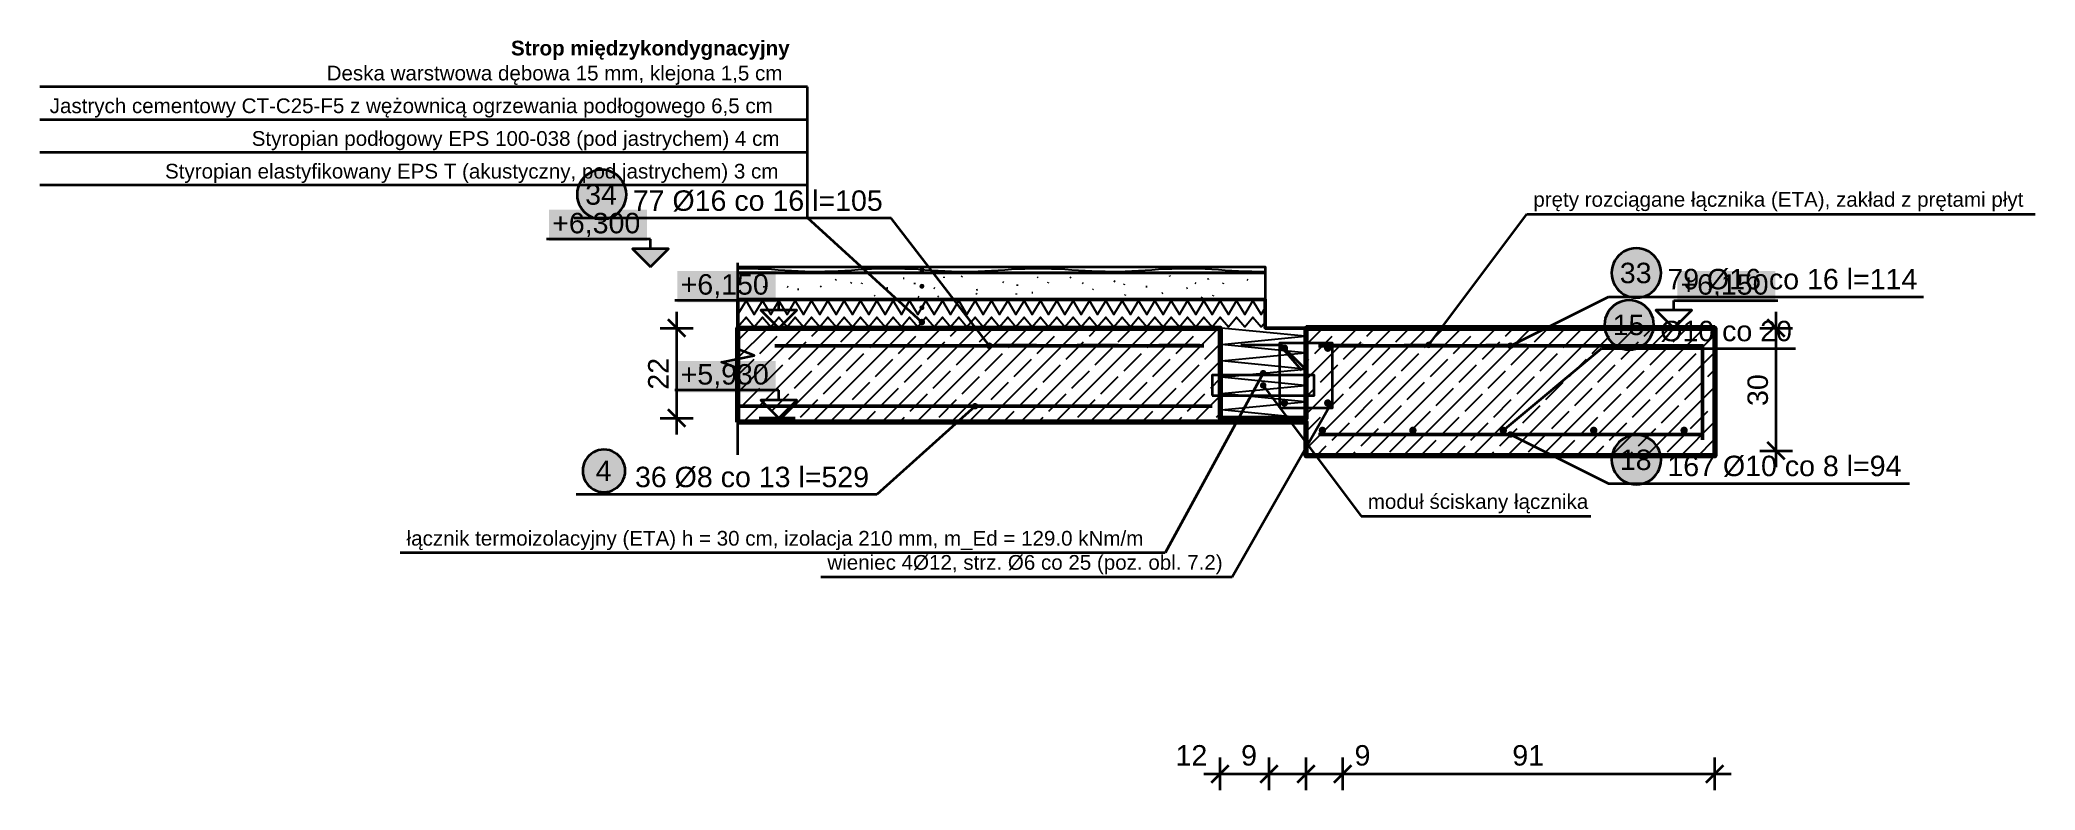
# Model space of a CAD drawing. Header units: metres. Extents: x -3.4 to 50.7, y 1.9 to 9.7.
# Drawn here: x 21.8 to 26.681, y 5.02 to 6.855 of the extents above; entities that cross this region are included whole.
import ezdxf

# ---------------------------------------------------------------- set-up
doc = ezdxf.new("R2010")
doc.units = ezdxf.units.M
doc.linetypes.add('HYDRO_OKNA', pattern=[4.5, 1.5, -3])
doc.linetypes.add('KRESKOWA', pattern=[5.25, 4.2, -1.05])
for name, color, linetype, lineweight in [('A-IZOL-WODNA', 5, 'Continuous', 100), ('A-KRESKOWANIE', 8, 'Continuous', 18), ('A-MASKA', 7, 'Continuous', 18), ('A-OPISY', 2, 'Continuous', 25), ('A-RZEDNE', 1, 'Continuous', 25), ('A-SCIANY-IZOL', 4, 'Continuous', 35), ('A-STROPY', 7, 'Continuous', 50), ('A-WARSTWY', 8, 'Continuous', 25), ('K-WYMIARY', 1, 'Continuous', 25), ('K-ZBROJENIE', 1, 'Continuous', 100), ('K-ZBROJENIE-OPIS', 2, 'Continuous', 25)]:
    doc.layers.add(name, color=color, linetype=linetype, lineweight=lineweight)
doc.styles.add('PL_ARIAL', font='arial.ttf')
doc.styles.add('PL_ARIAL_B', font='arialbd.ttf')

msp = doc.modelspace()

# ---------------------------------------------------------------- texts
at = {"layer": 'A-OPISY'}
for s, style, p in [('Strop międzykondygnacyjny', 'PL_ARIAL_B', (22.9523, 6.8172)), ('Deska warstwowa dębowa 15 mm, klejona 1,5 cm', 'PL_ARIAL', (22.5013, 6.756)), ('Jastrych cementowy CT-C25-F5 z wężownicą ogrzewania podłogowego 6,5 cm', 'PL_ARIAL', (21.8237, 6.676)), ('Styropian podłogowy EPS 100-038 (pod jastrychem) 4 cm', 'PL_ARIAL', (22.318, 6.596)), ('Styropian elastyfikowany EPS T (akustyczny, pod jastrychem) 3 cm', 'PL_ARIAL', (22.1059, 6.516))]:
    msp.add_text(s, height=0.036, dxfattribs=dict(at, style=style)).set_placement(p)
at = {"layer": 'A-RZEDNE', "style": 'PL_ARIAL'}
for s, p in [('+6,300', (23.0531, 6.382)), ('+6,150', (23.3674, 6.232)), ('+6,150', (25.8137, 6.232)), ('+5,930', (23.3674, 6.012))]:
    msp.add_text(s, height=0.05, dxfattribs=at).set_placement(p)
at = {"layer": 'K-WYMIARY', "style": 'PL_ARIAL'}
for s, p in [('22', (23.3377, 5.9996)), ('30', (26.0277, 5.9596))]:
    msp.add_text(s, height=0.05, rotation=90, dxfattribs=at).set_placement(p)
for s, p in [('12', (24.5783, 5.08)), ('9', (24.7387, 5.08)), ('9', (25.0163, 5.08)), ('91', (25.4023, 5.08))]:
    msp.add_text(s, height=0.05, dxfattribs=at).set_placement(p)
at = {"layer": 'K-ZBROJENIE-OPIS', "style": 'PL_ARIAL'}
for s, height, p in [('34', 0.05, (23.1339, 6.452)), ('77 Ø16 co 16 l=105', 0.05, (23.2503, 6.437)), ('pręty rozciągane łącznika (ETA), zakład z prętami płyt', 0.036, (25.4537, 6.447)), ('33', 0.05, (25.6653, 6.26)), ('79 Ø16 co 16 l=114', 0.05, (25.7817, 6.245)), ('15', 0.05, (25.6478, 6.133)), ('Ø10 co 20', 0.05, (25.7642, 6.118)), ('4', 0.05, (23.1595, 5.776)), ('36 Ø8 co 13 l=529', 0.05, (23.2557, 5.761)), ('18', 0.05, (25.6653, 5.803)), ('167 Ø10 co 8 l=94', 0.05, (25.7817, 5.788)), ('moduł ściskany łącznika', 0.036, (25.0487, 5.708)), ('łącznik termoizolacyjny (ETA) h = 30 cm, izolacja 210 mm, m_Ed = 129.0 kNm/m', 0.036, (22.6969, 5.618)), ('wieniec 4Ø12, strz. Ø6 co 25 (poz. obl. 7.2)', 0.036, (23.7264, 5.559))]:
    msp.add_text(s, height=height, dxfattribs=at).set_placement(p)

# ---------------------------------------------------------------- hatches: boundary and pattern name
at = {"layer": 'A-MASKA', "true_color": 0xffffff}
for points in [[(23.0451, 6.363), (23.2854, 6.363), (23.2854, 6.44), (23.0451, 6.44)], [(23.3594, 6.213), (23.5997, 6.213), (23.5997, 6.29), (23.3594, 6.29)], [(25.8057, 6.213), (26.046, 6.213), (26.046, 6.29), (25.8057, 6.29)], [(23.3594, 5.993), (23.5997, 5.993), (23.5997, 6.07), (23.3594, 6.07)]]:
    msp.add_hatch(color=7, dxfattribs=at).paths.add_polyline_path(points)
at = {"layer": 'A-OPISY', "true_color": 0x000000}
for points in [[(23.9637, 6.2925), (23.9635, 6.2941), (23.9629, 6.2955), (23.9619, 6.2967), (23.9607, 6.2977), (23.9593, 6.2983), (23.9577, 6.2985), (23.9561, 6.2983), (23.9547, 6.2977), (23.9535, 6.2967), (23.9525, 6.2955), (23.9519, 6.2941), (23.9517, 6.2925), (23.9519, 6.2909), (23.9525, 6.2895), (23.9535, 6.2883), (23.9547, 6.2873), (23.9561, 6.2867), (23.9577, 6.2865), (23.9593, 6.2867), (23.9607, 6.2873), (23.9619, 6.2883), (23.9629, 6.2895), (23.9635, 6.2909)], [(23.9637, 6.2525), (23.9635, 6.2541), (23.9629, 6.2555), (23.9619, 6.2567), (23.9607, 6.2577), (23.9593, 6.2583), (23.9577, 6.2585), (23.9561, 6.2583), (23.9547, 6.2577), (23.9535, 6.2567), (23.9525, 6.2555), (23.9519, 6.2541), (23.9517, 6.2525), (23.9519, 6.2509), (23.9525, 6.2495), (23.9535, 6.2483), (23.9547, 6.2473), (23.9561, 6.2467), (23.9577, 6.2465), (23.9593, 6.2467), (23.9607, 6.2473), (23.9619, 6.2483), (23.9629, 6.2495), (23.9635, 6.2509)], [(23.9637, 6.2), (23.9635, 6.2016), (23.9629, 6.203), (23.9619, 6.2042), (23.9607, 6.2052), (23.9593, 6.2058), (23.9577, 6.206), (23.9561, 6.2058), (23.9547, 6.2052), (23.9535, 6.2042), (23.9525, 6.203), (23.9519, 6.2016), (23.9517, 6.2), (23.9519, 6.1984), (23.9525, 6.197), (23.9535, 6.1958), (23.9547, 6.1948), (23.9561, 6.1942), (23.9577, 6.194), (23.9593, 6.1942), (23.9607, 6.1948), (23.9619, 6.1958), (23.9629, 6.197), (23.9635, 6.1984)], [(23.9657, 6.165), (23.9654, 6.1671), (23.9646, 6.169), (23.9634, 6.1707), (23.9617, 6.1719), (23.9598, 6.1727), (23.9577, 6.173), (23.9556, 6.1727), (23.9537, 6.1719), (23.952, 6.1707), (23.9508, 6.169), (23.95, 6.1671), (23.9497, 6.165), (23.95, 6.1629), (23.9508, 6.161), (23.952, 6.1593), (23.9537, 6.1581), (23.9556, 6.1573), (23.9577, 6.157), (23.9598, 6.1573), (23.9617, 6.1581), (23.9634, 6.1593), (23.9646, 6.161), (23.9654, 6.1629)], [(23.9637, 6.165), (23.9635, 6.1666), (23.9629, 6.168), (23.9619, 6.1692), (23.9607, 6.1702), (23.9593, 6.1708), (23.9577, 6.171), (23.9561, 6.1708), (23.9547, 6.1702), (23.9535, 6.1692), (23.9525, 6.168), (23.9519, 6.1666), (23.9517, 6.165), (23.9519, 6.1634), (23.9525, 6.162), (23.9535, 6.1608), (23.9547, 6.1598), (23.9561, 6.1592), (23.9577, 6.159), (23.9593, 6.1592), (23.9607, 6.1598), (23.9619, 6.1608), (23.9629, 6.162), (23.9635, 6.1634)]]:
    msp.add_hatch(color=7, dxfattribs=at).paths.add_polyline_path(points)
at = {"layer": 'A-RZEDNE', "true_color": 0x000000}
msp.add_hatch(color=7, dxfattribs=at).paths.add_polyline_path([(23.2934, 6.3), (23.3374, 6.344), (23.2494, 6.344)])
at = {"layer": 'K-ZBROJENIE', "true_color": 0x000000}
for points in [[(24.8537, 6.101), (24.8537, 6.1001), (24.8535, 6.0992), (24.8533, 6.0984), (24.853, 6.0976), (24.8526, 6.0968), (24.8522, 6.096), (24.8517, 6.0953), (24.8511, 6.0946), (24.8504, 6.094), (24.8497, 6.0935), (24.8489, 6.0931), (24.8481, 6.0927), (24.8473, 6.0924), (24.8465, 6.0922), (24.8456, 6.092), (24.8447, 6.092), (24.8438, 6.092), (24.8429, 6.0922), (24.8421, 6.0924), (24.8413, 6.0927), (24.8405, 6.0931), (24.8397, 6.0935), (24.839, 6.094), (24.8383, 6.0946), (24.8377, 6.0953), (24.8372, 6.096), (24.8368, 6.0968), (24.8364, 6.0976), (24.8361, 6.0984), (24.8359, 6.0992), (24.8357, 6.1001), (24.8357, 6.101), (24.8357, 6.1019), (24.8359, 6.1028), (24.8361, 6.1036), (24.8364, 6.1044), (24.8368, 6.1052), (24.8372, 6.106), (24.8377, 6.1067), (24.8383, 6.1074), (24.839, 6.108), (24.8397, 6.1085), (24.8405, 6.1089), (24.8413, 6.1093), (24.8421, 6.1096), (24.8429, 6.1098), (24.8438, 6.11), (24.8447, 6.11), (24.8456, 6.11), (24.8465, 6.1098), (24.8473, 6.1096), (24.8481, 6.1093), (24.8489, 6.1089), (24.8497, 6.1085), (24.8504, 6.108), (24.8511, 6.1074), (24.8517, 6.1067), (24.8522, 6.106), (24.8526, 6.1052), (24.853, 6.1044), (24.8533, 6.1036), (24.8535, 6.1028), (24.8537, 6.1019)], [(24.9597, 6.101), (24.9597, 6.1001), (24.9595, 6.0992), (24.9593, 6.0984), (24.959, 6.0976), (24.9586, 6.0968), (24.9582, 6.096), (24.9577, 6.0953), (24.9571, 6.0946), (24.9564, 6.094), (24.9557, 6.0935), (24.9549, 6.0931), (24.9541, 6.0927), (24.9533, 6.0924), (24.9525, 6.0922), (24.9516, 6.092), (24.9507, 6.092), (24.9498, 6.092), (24.9489, 6.0922), (24.9481, 6.0924), (24.9473, 6.0927), (24.9465, 6.0931), (24.9457, 6.0935), (24.945, 6.094), (24.9443, 6.0946), (24.9437, 6.0953), (24.9432, 6.096), (24.9428, 6.0968), (24.9424, 6.0976), (24.9421, 6.0984), (24.9419, 6.0992), (24.9417, 6.1001), (24.9417, 6.101), (24.9417, 6.1019), (24.9419, 6.1028), (24.9421, 6.1036), (24.9424, 6.1044), (24.9428, 6.1052), (24.9432, 6.106), (24.9437, 6.1067), (24.9443, 6.1074), (24.945, 6.108), (24.9457, 6.1085), (24.9465, 6.1089), (24.9473, 6.1093), (24.9481, 6.1096), (24.9489, 6.1098), (24.9498, 6.11), (24.9507, 6.11), (24.9516, 6.11), (24.9525, 6.1098), (24.9533, 6.1096), (24.9541, 6.1093), (24.9549, 6.1089), (24.9557, 6.1085), (24.9564, 6.108), (24.9571, 6.1074), (24.9577, 6.1067), (24.9582, 6.106), (24.9586, 6.1052), (24.959, 6.1044), (24.9593, 6.1036), (24.9595, 6.1028), (24.9597, 6.1019)], [(24.8537, 5.967), (24.8537, 5.9661), (24.8535, 5.9652), (24.8533, 5.9644), (24.853, 5.9636), (24.8526, 5.9628), (24.8522, 5.962), (24.8517, 5.9613), (24.8511, 5.9606), (24.8504, 5.96), (24.8497, 5.9595), (24.8489, 5.9591), (24.8481, 5.9587), (24.8473, 5.9584), (24.8465, 5.9582), (24.8456, 5.958), (24.8447, 5.958), (24.8438, 5.958), (24.8429, 5.9582), (24.8421, 5.9584), (24.8413, 5.9587), (24.8405, 5.9591), (24.8397, 5.9595), (24.839, 5.96), (24.8383, 5.9606), (24.8377, 5.9613), (24.8372, 5.962), (24.8368, 5.9628), (24.8364, 5.9636), (24.8361, 5.9644), (24.8359, 5.9652), (24.8357, 5.9661), (24.8357, 5.967), (24.8357, 5.9679), (24.8359, 5.9688), (24.8361, 5.9696), (24.8364, 5.9704), (24.8368, 5.9712), (24.8372, 5.972), (24.8377, 5.9727), (24.8383, 5.9734), (24.839, 5.974), (24.8397, 5.9745), (24.8405, 5.9749), (24.8413, 5.9753), (24.8421, 5.9756), (24.8429, 5.9758), (24.8438, 5.976), (24.8447, 5.976), (24.8456, 5.976), (24.8465, 5.9758), (24.8473, 5.9756), (24.8481, 5.9753), (24.8489, 5.9749), (24.8497, 5.9745), (24.8504, 5.974), (24.8511, 5.9734), (24.8517, 5.9727), (24.8522, 5.972), (24.8526, 5.9712), (24.853, 5.9704), (24.8533, 5.9696), (24.8535, 5.9688), (24.8537, 5.9679)], [(24.9597, 5.967), (24.9597, 5.9661), (24.9595, 5.9652), (24.9593, 5.9644), (24.959, 5.9636), (24.9586, 5.9628), (24.9582, 5.962), (24.9577, 5.9613), (24.9571, 5.9606), (24.9564, 5.96), (24.9557, 5.9595), (24.9549, 5.9591), (24.9541, 5.9587), (24.9533, 5.9584), (24.9525, 5.9582), (24.9516, 5.958), (24.9507, 5.958), (24.9498, 5.958), (24.9489, 5.9582), (24.9481, 5.9584), (24.9473, 5.9587), (24.9465, 5.9591), (24.9457, 5.9595), (24.945, 5.96), (24.9443, 5.9606), (24.9437, 5.9613), (24.9432, 5.962), (24.9428, 5.9628), (24.9424, 5.9636), (24.9421, 5.9644), (24.9419, 5.9652), (24.9417, 5.9661), (24.9417, 5.967), (24.9417, 5.9679), (24.9419, 5.9688), (24.9421, 5.9696), (24.9424, 5.9704), (24.9428, 5.9712), (24.9432, 5.972), (24.9437, 5.9727), (24.9443, 5.9734), (24.945, 5.974), (24.9457, 5.9745), (24.9465, 5.9749), (24.9473, 5.9753), (24.9481, 5.9756), (24.9489, 5.9758), (24.9498, 5.976), (24.9507, 5.976), (24.9516, 5.976), (24.9525, 5.9758), (24.9533, 5.9756), (24.9541, 5.9753), (24.9549, 5.9749), (24.9557, 5.9745), (24.9564, 5.974), (24.9571, 5.9734), (24.9577, 5.9727), (24.9582, 5.972), (24.9586, 5.9712), (24.959, 5.9704), (24.9593, 5.9696), (24.9595, 5.9688), (24.9597, 5.9679)], [(24.9467, 5.9), (24.9467, 5.8991), (24.9465, 5.8982), (24.9463, 5.8974), (24.946, 5.8966), (24.9456, 5.8958), (24.9452, 5.895), (24.9447, 5.8943), (24.9441, 5.8936), (24.9434, 5.893), (24.9427, 5.8925), (24.9419, 5.8921), (24.9411, 5.8917), (24.9403, 5.8914), (24.9395, 5.8912), (24.9386, 5.891), (24.9377, 5.891), (24.9368, 5.891), (24.9359, 5.8912), (24.9351, 5.8914), (24.9343, 5.8917), (24.9335, 5.8921), (24.9327, 5.8925), (24.932, 5.893), (24.9313, 5.8936), (24.9307, 5.8943), (24.9302, 5.895), (24.9298, 5.8958), (24.9294, 5.8966), (24.9291, 5.8974), (24.9289, 5.8982), (24.9287, 5.8991), (24.9287, 5.9), (24.9287, 5.9009), (24.9289, 5.9018), (24.9291, 5.9026), (24.9294, 5.9034), (24.9298, 5.9042), (24.9302, 5.905), (24.9307, 5.9057), (24.9313, 5.9064), (24.932, 5.907), (24.9327, 5.9075), (24.9335, 5.9079), (24.9343, 5.9083), (24.9351, 5.9086), (24.9359, 5.9088), (24.9368, 5.909), (24.9377, 5.909), (24.9386, 5.909), (24.9395, 5.9088), (24.9403, 5.9086), (24.9411, 5.9083), (24.9419, 5.9079), (24.9427, 5.9075), (24.9434, 5.907), (24.9441, 5.9064), (24.9447, 5.9057), (24.9452, 5.905), (24.9456, 5.9042), (24.946, 5.9034), (24.9463, 5.9026), (24.9465, 5.9018), (24.9467, 5.9009)], [(25.1679, 5.9), (25.1679, 5.8991), (25.1678, 5.8982), (25.1676, 5.8974), (25.1673, 5.8966), (25.1669, 5.8958), (25.1664, 5.895), (25.1659, 5.8943), (25.1653, 5.8936), (25.1647, 5.893), (25.1639, 5.8925), (25.1632, 5.8921), (25.1624, 5.8917), (25.1616, 5.8914), (25.1607, 5.8912), (25.1598, 5.891), (25.1589, 5.891), (25.1581, 5.891), (25.1572, 5.8912), (25.1563, 5.8914), (25.1555, 5.8917), (25.1547, 5.8921), (25.1539, 5.8925), (25.1532, 5.893), (25.1526, 5.8936), (25.152, 5.8943), (25.1515, 5.895), (25.151, 5.8958), (25.1506, 5.8966), (25.1503, 5.8974), (25.1501, 5.8982), (25.15, 5.8991), (25.1499, 5.9), (25.15, 5.9009), (25.1501, 5.9018), (25.1503, 5.9026), (25.1506, 5.9034), (25.151, 5.9042), (25.1515, 5.905), (25.152, 5.9057), (25.1526, 5.9064), (25.1532, 5.907), (25.1539, 5.9075), (25.1547, 5.9079), (25.1555, 5.9083), (25.1563, 5.9086), (25.1572, 5.9088), (25.1581, 5.909), (25.1589, 5.909), (25.1598, 5.909), (25.1607, 5.9088), (25.1616, 5.9086), (25.1624, 5.9083), (25.1632, 5.9079), (25.1639, 5.9075), (25.1647, 5.907), (25.1653, 5.9064), (25.1659, 5.9057), (25.1664, 5.905), (25.1669, 5.9042), (25.1673, 5.9034), (25.1676, 5.9026), (25.1678, 5.9018), (25.1679, 5.9009)], [(25.3892, 5.9), (25.3892, 5.8991), (25.389, 5.8982), (25.3888, 5.8974), (25.3885, 5.8966), (25.3881, 5.8958), (25.3877, 5.895), (25.3872, 5.8943), (25.3866, 5.8936), (25.3859, 5.893), (25.3852, 5.8925), (25.3844, 5.8921), (25.3836, 5.8917), (25.3828, 5.8914), (25.382, 5.8912), (25.3811, 5.891), (25.3802, 5.891), (25.3793, 5.891), (25.3784, 5.8912), (25.3776, 5.8914), (25.3768, 5.8917), (25.376, 5.8921), (25.3752, 5.8925), (25.3745, 5.893), (25.3738, 5.8936), (25.3732, 5.8943), (25.3727, 5.895), (25.3723, 5.8958), (25.3719, 5.8966), (25.3716, 5.8974), (25.3714, 5.8982), (25.3712, 5.8991), (25.3712, 5.9), (25.3712, 5.9009), (25.3714, 5.9018), (25.3716, 5.9026), (25.3719, 5.9034), (25.3723, 5.9042), (25.3727, 5.905), (25.3732, 5.9057), (25.3738, 5.9064), (25.3745, 5.907), (25.3752, 5.9075), (25.376, 5.9079), (25.3768, 5.9083), (25.3776, 5.9086), (25.3784, 5.9088), (25.3793, 5.909), (25.3802, 5.909), (25.3811, 5.909), (25.382, 5.9088), (25.3828, 5.9086), (25.3836, 5.9083), (25.3844, 5.9079), (25.3852, 5.9075), (25.3859, 5.907), (25.3866, 5.9064), (25.3872, 5.9057), (25.3877, 5.905), (25.3881, 5.9042), (25.3885, 5.9034), (25.3888, 5.9026), (25.389, 5.9018), (25.3892, 5.9009)], [(25.6104, 5.9), (25.6104, 5.8991), (25.6103, 5.8982), (25.6101, 5.8974), (25.6098, 5.8966), (25.6094, 5.8958), (25.6089, 5.895), (25.6084, 5.8943), (25.6078, 5.8936), (25.6072, 5.893), (25.6064, 5.8925), (25.6057, 5.8921), (25.6049, 5.8917), (25.6041, 5.8914), (25.6032, 5.8912), (25.6023, 5.891), (25.6014, 5.891), (25.6006, 5.891), (25.5997, 5.8912), (25.5988, 5.8914), (25.598, 5.8917), (25.5972, 5.8921), (25.5964, 5.8925), (25.5957, 5.893), (25.5951, 5.8936), (25.5945, 5.8943), (25.594, 5.895), (25.5935, 5.8958), (25.5931, 5.8966), (25.5928, 5.8974), (25.5926, 5.8982), (25.5925, 5.8991), (25.5924, 5.9), (25.5925, 5.9009), (25.5926, 5.9018), (25.5928, 5.9026), (25.5931, 5.9034), (25.5935, 5.9042), (25.594, 5.905), (25.5945, 5.9057), (25.5951, 5.9064), (25.5957, 5.907), (25.5964, 5.9075), (25.5972, 5.9079), (25.598, 5.9083), (25.5988, 5.9086), (25.5997, 5.9088), (25.6006, 5.909), (25.6014, 5.909), (25.6023, 5.909), (25.6032, 5.9088), (25.6041, 5.9086), (25.6049, 5.9083), (25.6057, 5.9079), (25.6064, 5.9075), (25.6072, 5.907), (25.6078, 5.9064), (25.6084, 5.9057), (25.6089, 5.905), (25.6094, 5.9042), (25.6098, 5.9034), (25.6101, 5.9026), (25.6103, 5.9018), (25.6104, 5.9009)], [(25.8317, 5.9), (25.8317, 5.8991), (25.8315, 5.8982), (25.8313, 5.8974), (25.831, 5.8966), (25.8306, 5.8958), (25.8302, 5.895), (25.8297, 5.8943), (25.8291, 5.8936), (25.8284, 5.893), (25.8277, 5.8925), (25.8269, 5.8921), (25.8261, 5.8917), (25.8253, 5.8914), (25.8245, 5.8912), (25.8236, 5.891), (25.8227, 5.891), (25.8218, 5.891), (25.8209, 5.8912), (25.8201, 5.8914), (25.8193, 5.8917), (25.8185, 5.8921), (25.8177, 5.8925), (25.817, 5.893), (25.8163, 5.8936), (25.8157, 5.8943), (25.8152, 5.895), (25.8148, 5.8958), (25.8144, 5.8966), (25.8141, 5.8974), (25.8139, 5.8982), (25.8137, 5.8991), (25.8137, 5.9), (25.8137, 5.9009), (25.8139, 5.9018), (25.8141, 5.9026), (25.8144, 5.9034), (25.8148, 5.9042), (25.8152, 5.905), (25.8157, 5.9057), (25.8163, 5.9064), (25.817, 5.907), (25.8177, 5.9075), (25.8185, 5.9079), (25.8193, 5.9083), (25.8201, 5.9086), (25.8209, 5.9088), (25.8218, 5.909), (25.8227, 5.909), (25.8236, 5.909), (25.8245, 5.9088), (25.8253, 5.9086), (25.8261, 5.9083), (25.8269, 5.9079), (25.8277, 5.9075), (25.8284, 5.907), (25.8291, 5.9064), (25.8297, 5.9057), (25.8302, 5.905), (25.8306, 5.9042), (25.831, 5.9034), (25.8313, 5.9026), (25.8315, 5.9018), (25.8317, 5.9009)]]:
    msp.add_hatch(color=7, dxfattribs=at).paths.add_polyline_path(points)
at = {"layer": 'K-ZBROJENIE-OPIS', "true_color": 0xffffff}
for points in [[(23.2347, 6.477), (23.2342, 6.4849), (23.2327, 6.4926), (23.2301, 6.5001), (23.2266, 6.5072), (23.2222, 6.5138), (23.217, 6.5197), (23.2111, 6.5249), (23.2045, 6.5293), (23.1974, 6.5328), (23.19, 6.5354), (23.1822, 6.5369), (23.1743, 6.5374), (23.1664, 6.5369), (23.1587, 6.5354), (23.1512, 6.5328), (23.1441, 6.5293), (23.1375, 6.5249), (23.1316, 6.5197), (23.1264, 6.5138), (23.122, 6.5072), (23.1185, 6.5001), (23.116, 6.4926), (23.1144, 6.4849), (23.1139, 6.477), (23.1144, 6.4691), (23.116, 6.4614), (23.1185, 6.4539), (23.122, 6.4468), (23.1264, 6.4402), (23.1316, 6.4343), (23.1375, 6.4291), (23.1441, 6.4247), (23.1512, 6.4212), (23.1587, 6.4186), (23.1664, 6.4171), (23.1743, 6.4166), (23.1822, 6.4171), (23.19, 6.4186), (23.1974, 6.4212), (23.2045, 6.4247), (23.2111, 6.4291), (23.217, 6.4343), (23.2222, 6.4402), (23.2266, 6.4468), (23.2301, 6.4539), (23.2327, 6.4614), (23.2342, 6.4691)], [(25.7661, 6.285), (25.7656, 6.2929), (25.7641, 6.3006), (25.7615, 6.3081), (25.758, 6.3152), (25.7536, 6.3218), (25.7484, 6.3277), (25.7425, 6.3329), (25.7359, 6.3373), (25.7288, 6.3408), (25.7213, 6.3434), (25.7136, 6.3449), (25.7057, 6.3454), (25.6978, 6.3449), (25.6901, 6.3434), (25.6826, 6.3408), (25.6755, 6.3373), (25.6689, 6.3329), (25.663, 6.3277), (25.6578, 6.3218), (25.6534, 6.3152), (25.6499, 6.3081), (25.6473, 6.3006), (25.6458, 6.2929), (25.6453, 6.285), (25.6458, 6.2771), (25.6473, 6.2694), (25.6499, 6.2619), (25.6534, 6.2548), (25.6578, 6.2482), (25.663, 6.2423), (25.6689, 6.2371), (25.6755, 6.2327), (25.6826, 6.2292), (25.6901, 6.2266), (25.6978, 6.2251), (25.7057, 6.2246), (25.7136, 6.2251), (25.7213, 6.2266), (25.7288, 6.2292), (25.7359, 6.2327), (25.7425, 6.2371), (25.7484, 6.2423), (25.7536, 6.2482), (25.758, 6.2548), (25.7615, 6.2619), (25.7641, 6.2694), (25.7656, 6.2771)], [(25.7486, 6.158), (25.7481, 6.1659), (25.7466, 6.1736), (25.744, 6.1811), (25.7405, 6.1882), (25.7361, 6.1948), (25.7309, 6.2007), (25.725, 6.2059), (25.7184, 6.2103), (25.7113, 6.2138), (25.7038, 6.2164), (25.6961, 6.2179), (25.6882, 6.2184), (25.6803, 6.2179), (25.6726, 6.2164), (25.6651, 6.2138), (25.658, 6.2103), (25.6514, 6.2059), (25.6455, 6.2007), (25.6403, 6.1948), (25.6359, 6.1882), (25.6324, 6.1811), (25.6298, 6.1736), (25.6283, 6.1659), (25.6278, 6.158), (25.6283, 6.1501), (25.6298, 6.1424), (25.6324, 6.1349), (25.6359, 6.1278), (25.6403, 6.1212), (25.6455, 6.1153), (25.6514, 6.1101), (25.658, 6.1057), (25.6651, 6.1022), (25.6726, 6.0996), (25.6803, 6.0981), (25.6882, 6.0976), (25.6961, 6.0981), (25.7038, 6.0996), (25.7113, 6.1022), (25.7184, 6.1057), (25.725, 6.1101), (25.7309, 6.1153), (25.7361, 6.1212), (25.7405, 6.1278), (25.744, 6.1349), (25.7466, 6.1424), (25.7481, 6.1501)], [(25.7661, 5.828), (25.7656, 5.8359), (25.7641, 5.8436), (25.7615, 5.8511), (25.758, 5.8582), (25.7536, 5.8648), (25.7484, 5.8707), (25.7425, 5.8759), (25.7359, 5.8803), (25.7288, 5.8838), (25.7213, 5.8864), (25.7136, 5.8879), (25.7057, 5.8884), (25.6978, 5.8879), (25.6901, 5.8864), (25.6826, 5.8838), (25.6755, 5.8803), (25.6689, 5.8759), (25.663, 5.8707), (25.6578, 5.8648), (25.6534, 5.8582), (25.6499, 5.8511), (25.6473, 5.8436), (25.6458, 5.8359), (25.6453, 5.828), (25.6458, 5.8201), (25.6473, 5.8124), (25.6499, 5.8049), (25.6534, 5.7978), (25.6578, 5.7912), (25.663, 5.7853), (25.6689, 5.7801), (25.6755, 5.7757), (25.6826, 5.7722), (25.6901, 5.7696), (25.6978, 5.7681), (25.7057, 5.7676), (25.7136, 5.7681), (25.7213, 5.7696), (25.7288, 5.7722), (25.7359, 5.7757), (25.7425, 5.7801), (25.7484, 5.7853), (25.7536, 5.7912), (25.758, 5.7978), (25.7615, 5.8049), (25.7641, 5.8124), (25.7656, 5.8201)], [(23.2317, 5.801), (23.2313, 5.8078), (23.23, 5.8145), (23.2278, 5.8209), (23.2248, 5.827), (23.221, 5.8327), (23.2165, 5.8378), (23.2114, 5.8423), (23.2057, 5.846), (23.1996, 5.849), (23.1932, 5.8512), (23.1865, 5.8526), (23.1797, 5.853), (23.1729, 5.8526), (23.1663, 5.8512), (23.1598, 5.849), (23.1537, 5.846), (23.1481, 5.8423), (23.143, 5.8378), (23.1385, 5.8327), (23.1347, 5.827), (23.1317, 5.8209), (23.1295, 5.8145), (23.1282, 5.8078), (23.1277, 5.801), (23.1282, 5.7942), (23.1295, 5.7875), (23.1317, 5.7811), (23.1347, 5.775), (23.1385, 5.7693), (23.143, 5.7642), (23.1481, 5.7597), (23.1537, 5.756), (23.1598, 5.753), (23.1663, 5.7508), (23.1729, 5.7494), (23.1797, 5.749), (23.1865, 5.7494), (23.1932, 5.7508), (23.1996, 5.753), (23.2057, 5.756), (23.2114, 5.7597), (23.2165, 5.7642), (23.221, 5.7693), (23.2248, 5.775), (23.2278, 5.7811), (23.23, 5.7875), (23.2313, 5.7942)]]:
    msp.add_hatch(color=7, dxfattribs=at).paths.add_polyline_path(points)
at = {"layer": 'K-ZBROJENIE-OPIS', "true_color": 0x000000}
for points in [[(24.1307, 6.107), (24.1304, 6.1091), (24.1296, 6.111), (24.1284, 6.1127), (24.1267, 6.1139), (24.1248, 6.1147), (24.1227, 6.115), (24.1206, 6.1147), (24.1187, 6.1139), (24.117, 6.1127), (24.1158, 6.111), (24.115, 6.1091), (24.1147, 6.107), (24.115, 6.1049), (24.1158, 6.103), (24.117, 6.1013), (24.1187, 6.1001), (24.1206, 6.0993), (24.1227, 6.099), (24.1248, 6.0993), (24.1267, 6.1001), (24.1284, 6.1013), (24.1296, 6.103), (24.1304, 6.1049)], [(25.2057, 6.109), (25.2054, 6.1111), (25.2046, 6.113), (25.2034, 6.1147), (25.2017, 6.1159), (25.1998, 6.1167), (25.1977, 6.117), (25.1956, 6.1167), (25.1937, 6.1159), (25.192, 6.1147), (25.1908, 6.113), (25.19, 6.1111), (25.1897, 6.109), (25.19, 6.1069), (25.1908, 6.105), (25.192, 6.1033), (25.1937, 6.1021), (25.1956, 6.1013), (25.1977, 6.101), (25.1998, 6.1013), (25.2017, 6.1021), (25.2034, 6.1033), (25.2046, 6.105), (25.2054, 6.1069)], [(25.4057, 6.107), (25.4054, 6.1091), (25.4046, 6.111), (25.4034, 6.1127), (25.4017, 6.1139), (25.3998, 6.1147), (25.3977, 6.115), (25.3956, 6.1147), (25.3937, 6.1139), (25.392, 6.1127), (25.3908, 6.111), (25.39, 6.1091), (25.3897, 6.107), (25.39, 6.1049), (25.3908, 6.103), (25.392, 6.1013), (25.3937, 6.1001), (25.3956, 6.0993), (25.3977, 6.099), (25.3998, 6.0993), (25.4017, 6.1001), (25.4034, 6.1013), (25.4046, 6.103), (25.4054, 6.1049)], [(24.8007, 6.04), (24.8004, 6.0421), (24.7996, 6.044), (24.7984, 6.0457), (24.7967, 6.0469), (24.7948, 6.0477), (24.7927, 6.048), (24.7906, 6.0477), (24.7887, 6.0469), (24.787, 6.0457), (24.7858, 6.044), (24.785, 6.0421), (24.7847, 6.04), (24.785, 6.0379), (24.7858, 6.036), (24.787, 6.0343), (24.7887, 6.0331), (24.7906, 6.0323), (24.7927, 6.032), (24.7948, 6.0323), (24.7967, 6.0331), (24.7984, 6.0343), (24.7996, 6.036), (24.8004, 6.0379)], [(24.8007, 6.01), (24.8004, 6.0121), (24.7996, 6.014), (24.7984, 6.0157), (24.7967, 6.0169), (24.7948, 6.0177), (24.7927, 6.018), (24.7906, 6.0177), (24.7887, 6.0169), (24.787, 6.0157), (24.7858, 6.014), (24.785, 6.0121), (24.7847, 6.01), (24.785, 6.0079), (24.7858, 6.006), (24.787, 6.0043), (24.7887, 6.0031), (24.7906, 6.0023), (24.7927, 6.002), (24.7948, 6.0023), (24.7967, 6.0031), (24.7984, 6.0043), (24.7996, 6.006), (24.8004, 6.0079)], [(24.0957, 5.959), (24.0954, 5.9611), (24.0946, 5.963), (24.0934, 5.9647), (24.0917, 5.9659), (24.0898, 5.9667), (24.0877, 5.967), (24.0856, 5.9667), (24.0837, 5.9659), (24.082, 5.9647), (24.0808, 5.963), (24.08, 5.9611), (24.0797, 5.959), (24.08, 5.9569), (24.0808, 5.955), (24.082, 5.9533), (24.0837, 5.9521), (24.0856, 5.9513), (24.0877, 5.951), (24.0898, 5.9513), (24.0917, 5.9521), (24.0934, 5.9533), (24.0946, 5.955), (24.0954, 5.9569)], [(24.9647, 5.961), (24.9644, 5.9631), (24.9636, 5.965), (24.9624, 5.9667), (24.9607, 5.9679), (24.9588, 5.9687), (24.9567, 5.969), (24.9546, 5.9687), (24.9527, 5.9679), (24.951, 5.9667), (24.9498, 5.965), (24.949, 5.9631), (24.9487, 5.961), (24.949, 5.9589), (24.9498, 5.957), (24.951, 5.9553), (24.9527, 5.9541), (24.9546, 5.9533), (24.9567, 5.953), (24.9588, 5.9533), (24.9607, 5.9541), (24.9624, 5.9553), (24.9636, 5.957), (24.9644, 5.9589)], [(25.3882, 5.9), (25.3879, 5.9021), (25.3871, 5.904), (25.3859, 5.9057), (25.3842, 5.9069), (25.3823, 5.9077), (25.3802, 5.908), (25.3781, 5.9077), (25.3762, 5.9069), (25.3745, 5.9057), (25.3733, 5.904), (25.3725, 5.9021), (25.3722, 5.9), (25.3725, 5.8979), (25.3733, 5.896), (25.3745, 5.8943), (25.3762, 5.8931), (25.3781, 5.8923), (25.3802, 5.892), (25.3823, 5.8923), (25.3842, 5.8931), (25.3859, 5.8943), (25.3871, 5.896), (25.3879, 5.8979)], [(25.4057, 5.89), (25.4054, 5.8921), (25.4046, 5.894), (25.4034, 5.8957), (25.4017, 5.8969), (25.3998, 5.8977), (25.3977, 5.898), (25.3956, 5.8977), (25.3937, 5.8969), (25.392, 5.8957), (25.3908, 5.894), (25.39, 5.8921), (25.3897, 5.89), (25.39, 5.8879), (25.3908, 5.886), (25.392, 5.8843), (25.3937, 5.8831), (25.3956, 5.8823), (25.3977, 5.882), (25.3998, 5.8823), (25.4017, 5.8831), (25.4034, 5.8843), (25.4046, 5.886), (25.4054, 5.8879)]]:
    msp.add_hatch(color=7, dxfattribs=at).paths.add_polyline_path(points)

# ---------------------------------------------------------------- linework, layer by layer
at = {"layer": 'A-IZOL-WODNA', "lineweight": 100, "ltscale": 0.02, "true_color": 0x000000}
msp.add_lwpolyline([(24.8977, 6.151), (25.8977, 6.151)], dxfattribs=at)
at = {"layer": 'A-IZOL-WODNA', "linetype": 'HYDRO_OKNA', "lineweight": 50, "ltscale": 0.02, "true_color": 0xffffff, "flags": 128}
msp.add_lwpolyline([(24.8977, 6.151), (25.8977, 6.151)], dxfattribs=at)
at = {"layer": 'A-KRESKOWANIE', "lineweight": 25, "ltscale": 0.02}
for points in [[(23.5077, 6.296), (23.524, 6.2961), (23.5404, 6.2959), (23.5567, 6.2955), (23.573, 6.2948), (23.5893, 6.2939), (23.6057, 6.2929), (23.622, 6.2919), (23.6383, 6.2909), (23.6547, 6.2901), (23.671, 6.2894), (23.6873, 6.289), (23.7036, 6.2889), (23.72, 6.2891), (23.7363, 6.2895), (23.7526, 6.2902), (23.769, 6.2911), (23.7853, 6.292), (23.8016, 6.2931), (23.818, 6.294), (23.8343, 6.2949), (23.8506, 6.2956), (23.8669, 6.296), (23.8833, 6.2961), (23.8996, 6.2959), (23.9159, 6.2955), (23.9323, 6.2948), (23.9486, 6.294), (23.9649, 6.293), (23.9812, 6.292), (23.9976, 6.291), (24.0139, 6.2901), (24.0302, 6.2895), (24.0466, 6.289), (24.0629, 6.2889), (24.0792, 6.289), (24.0955, 6.2895), (24.1119, 6.2901), (24.1282, 6.291), (24.1445, 6.292), (24.1609, 6.293), (24.1772, 6.294), (24.1935, 6.2949), (24.2099, 6.2955), (24.2262, 6.296), (24.2425, 6.2961), (24.2588, 6.296), (24.2752, 6.2955), (24.2915, 6.2949), (24.3078, 6.294), (24.3242, 6.293), (24.3405, 6.292), (24.3568, 6.291), (24.3731, 6.2902), (24.3895, 6.2895), (24.4058, 6.2891), (24.4221, 6.2889), (24.4385, 6.289), (24.4548, 6.2894), (24.4711, 6.2901), (24.4874, 6.291), (24.5038, 6.2919), (24.5201, 6.293), (24.5364, 6.2939), (24.5528, 6.2948), (24.5691, 6.2955), (24.5854, 6.2959), (24.6018, 6.2961), (24.6181, 6.296), (24.6344, 6.2956), (24.6507, 6.2949), (24.6671, 6.2941), (24.6834, 6.2931), (24.6997, 6.2921), (24.7161, 6.2911), (24.7324, 6.2902), (24.7487, 6.2895), (24.765, 6.2891), (24.7814, 6.2889), (24.7977, 6.289)], [(23.5529, 6.274), (23.5501, 6.2741)], [(23.5714, 6.2496), (23.5718, 6.2524)], [(23.6306, 6.2506), (23.6279, 6.2514)], [(23.71, 6.2514), (23.7117, 6.2535)], [(23.7466, 6.2671), (23.7478, 6.2697)], [(23.7839, 6.2602), (23.7855, 6.2625)], [(23.811, 6.2584), (23.8112, 6.2612)], [(23.8713, 6.2488), (23.8741, 6.249)], [(23.9116, 6.2722), (23.9144, 6.2724)], [(23.9402, 6.2579), (23.9404, 6.2607)], [(24.0121, 6.2727), (24.0121, 6.2755)], [(24.0545, 6.2755), (24.056, 6.2778)], [(24.1578, 6.2615), (24.1555, 6.2631)], [(24.1914, 6.2539), (24.1918, 6.2567)], [(24.2422, 6.2729), (24.2404, 6.2751)], [(24.2667, 6.2597), (24.2677, 6.2623)], [(24.3206, 6.2733), (24.3227, 6.2752)], [(24.3527, 6.2594), (24.3506, 6.2612)], [(24.4302, 6.2635), (24.4276, 6.2646)], [(24.4528, 6.2556), (24.4533, 6.2584)], [(24.5085, 6.2508), (24.5057, 6.251)], [(24.5655, 6.2764), (24.5641, 6.2788)], [(24.6054, 6.2476), (24.6079, 6.2487)], [(24.629, 6.2593), (24.6265, 6.2605)], [(24.6589, 6.2683), (24.6585, 6.2711)], [(24.6948, 6.2581), (24.6958, 6.2607)], [(24.7558, 6.2673), (24.7534, 6.2688)], [(23.5077, 6.183), (23.5277, 6.217), (23.5477, 6.183), (23.5677, 6.217), (23.5877, 6.183), (23.6077, 6.217), (23.6277, 6.183), (23.6477, 6.217), (23.6677, 6.183), (23.6877, 6.217), (23.7077, 6.183), (23.7277, 6.217), (23.7477, 6.183), (23.7677, 6.217), (23.7877, 6.183), (23.8077, 6.217), (23.8277, 6.183), (23.8477, 6.217), (23.8677, 6.183), (23.8877, 6.217), (23.9077, 6.183), (23.9277, 6.217), (23.9477, 6.183), (23.9677, 6.217), (23.9877, 6.183), (24.0077, 6.217), (24.0277, 6.183), (24.0477, 6.217), (24.0677, 6.183), (24.0877, 6.217), (24.1077, 6.183), (24.1277, 6.217), (24.1477, 6.183), (24.1677, 6.217), (24.1877, 6.183), (24.2077, 6.217), (24.2277, 6.183), (24.2477, 6.217), (24.2677, 6.183), (24.2877, 6.217), (24.3077, 6.183), (24.3277, 6.217), (24.3477, 6.183), (24.3677, 6.217), (24.3877, 6.183), (24.4077, 6.217), (24.4277, 6.183), (24.4477, 6.217), (24.4677, 6.183), (24.4877, 6.217), (24.5077, 6.183), (24.5277, 6.217), (24.5477, 6.183), (24.5677, 6.217), (24.5877, 6.183), (24.6077, 6.217), (24.6277, 6.183), (24.6477, 6.217), (24.6677, 6.183), (24.6877, 6.217), (24.7077, 6.183), (24.7277, 6.217), (24.7477, 6.183), (24.7677, 6.217), (24.7877, 6.183), (24.7977, 6.2)], [(23.6565, 6.2442), (23.6537, 6.2445)], [(23.8435, 6.2279), (23.8416, 6.23)], [(23.8823, 6.2324), (23.8846, 6.234)], [(23.951, 6.2261), (23.9484, 6.2272)], [(23.9894, 6.2472), (23.9868, 6.2481)], [(23.9988, 6.2264), (23.9969, 6.2284)], [(24.0925, 6.2326), (24.0907, 6.2347)], [(24.0915, 6.2439), (24.0943, 6.2442)], [(24.1888, 6.2323), (24.1894, 6.235)], [(24.2264, 6.2369), (24.2291, 6.2376)], [(24.3757, 6.2448), (24.3778, 6.2466)], [(24.4553, 6.2296), (24.4559, 6.2324)], [(24.5448, 6.2359), (24.5476, 6.2362)], [(24.6422, 6.224), (24.6438, 6.2263)], [(24.6704, 6.2282), (24.6711, 6.231)], [(23.5077, 6.153), (23.5277, 6.177), (23.5477, 6.153), (23.5677, 6.177), (23.5877, 6.153), (23.6077, 6.177), (23.6277, 6.153), (23.6477, 6.177), (23.6677, 6.153), (23.6877, 6.177), (23.7077, 6.153), (23.7277, 6.177), (23.7477, 6.153), (23.7677, 6.177), (23.7877, 6.153), (23.8077, 6.177), (23.8277, 6.153), (23.8477, 6.177), (23.8677, 6.153), (23.8877, 6.177), (23.9077, 6.153), (23.9277, 6.177), (23.9477, 6.153), (23.9677, 6.177), (23.9877, 6.153), (24.0077, 6.177), (24.0277, 6.153), (24.0477, 6.177), (24.0677, 6.153), (24.0877, 6.177), (24.1077, 6.153), (24.1277, 6.177), (24.1477, 6.153), (24.1677, 6.177), (24.1877, 6.153), (24.2077, 6.177), (24.2277, 6.153), (24.2477, 6.177), (24.2677, 6.153), (24.2877, 6.177), (24.3077, 6.153), (24.3277, 6.177), (24.3477, 6.153), (24.3677, 6.177), (24.3877, 6.153), (24.4077, 6.177), (24.4277, 6.153), (24.4477, 6.177), (24.4677, 6.153), (24.4877, 6.177), (24.5077, 6.153), (24.5277, 6.177), (24.5477, 6.153), (24.5677, 6.177), (24.5877, 6.153), (24.6077, 6.177), (24.6277, 6.153), (24.6477, 6.177), (24.6677, 6.153), (24.6877, 6.177), (24.7077, 6.153), (24.7277, 6.177), (24.7477, 6.153), (24.7677, 6.177), (24.7877, 6.153), (24.7977, 6.165)], [(23.5077, 5.9922), (23.6655, 6.15)], [(23.5077, 6.077), (23.5807, 6.15)], [(23.5077, 6.1195), (23.533, 6.1448)], [(23.5204, 5.92), (23.7504, 6.15)], [(23.5613, 6.0882), (23.6037, 6.1306)], [(23.6052, 5.92), (23.8352, 6.15)], [(23.6178, 6.1448), (23.6231, 6.15)], [(23.632, 6.074), (23.6744, 6.1165)], [(23.6885, 6.1306), (23.7079, 6.15)], [(23.6901, 5.92), (23.9201, 6.15)], [(23.7027, 6.0599), (23.7451, 6.1023)], [(23.7593, 6.1165), (23.7928, 6.15)], [(23.7749, 5.92), (24.0049, 6.15)], [(23.83, 6.1023), (23.8724, 6.1448)], [(23.8598, 5.92), (24.0898, 6.15)], [(23.9007, 6.0882), (23.9431, 6.1306)], [(23.9446, 5.92), (24.1746, 6.15)], [(23.9572, 6.1448), (23.9625, 6.15)], [(23.9714, 6.074), (24.0138, 6.1165)], [(24.028, 6.1306), (24.0473, 6.15)], [(24.0295, 5.92), (24.2595, 6.15)], [(24.0421, 6.0599), (24.0845, 6.1023)], [(24.0987, 6.1165), (24.1322, 6.15)], [(24.1143, 5.92), (24.3443, 6.15)], [(24.1694, 6.1023), (24.2118, 6.1448)], [(24.1992, 5.92), (24.4292, 6.15)], [(24.2401, 6.0882), (24.2825, 6.1306)], [(24.284, 5.92), (24.514, 6.15)], [(24.2967, 6.1448), (24.3019, 6.15)], [(24.3108, 6.074), (24.3532, 6.1165)], [(24.3674, 6.1306), (24.3868, 6.15)], [(24.3689, 5.92), (24.5989, 6.15)], [(24.3815, 6.0599), (24.4239, 6.1023)], [(24.4381, 6.1165), (24.4716, 6.15)], [(24.4537, 5.92), (24.6837, 6.15)], [(24.5088, 6.1023), (24.5512, 6.1448)], [(24.5795, 6.0882), (24.6219, 6.1306)], [(24.6361, 6.1448), (24.6413, 6.15)], [(24.6502, 6.074), (24.6877, 6.1115)], [(24.8947, 5.93), (24.6907, 5.95), (24.8947, 5.97), (24.6907, 5.99), (24.8947, 6.01), (24.6907, 6.03), (24.8947, 6.05), (24.6907, 6.07), (24.8947, 6.09), (24.6907, 6.11), (24.8947, 6.13), (24.6907, 6.15)], [(24.8977, 5.8548), (25.1929, 6.15)], [(24.8977, 5.9397), (25.108, 6.15)], [(24.8977, 6.0245), (25.0231, 6.15)], [(24.8977, 6.1094), (24.9383, 6.15)], [(24.9189, 6.0882), (24.9613, 6.1306)], [(24.9657, 5.838), (25.2777, 6.15)], [(24.9755, 6.1448), (24.9807, 6.15)], [(24.9896, 6.074), (25.0321, 6.1165)], [(25.0462, 6.1306), (25.0656, 6.15)], [(25.0506, 5.838), (25.3626, 6.15)], [(25.0603, 6.0599), (25.1028, 6.1023)], [(25.1169, 6.1165), (25.1504, 6.15)], [(25.1354, 5.838), (25.4474, 6.15)], [(25.1876, 6.1023), (25.23, 6.1448)], [(25.2203, 5.838), (25.5323, 6.15)], [(25.2583, 6.0882), (25.3008, 6.1306)], [(25.3051, 5.838), (25.6171, 6.15)], [(25.3149, 6.1448), (25.3201, 6.15)], [(25.329, 6.074), (25.3715, 6.1165)], [(25.3856, 6.1306), (25.405, 6.15)], [(25.39, 5.838), (25.702, 6.15)], [(25.3997, 6.0599), (25.4422, 6.1023)], [(25.4563, 6.1165), (25.4898, 6.15)], [(25.4748, 5.838), (25.7868, 6.15)], [(25.527, 6.1023), (25.5695, 6.1448)], [(25.5597, 5.838), (25.8717, 6.15)], [(25.5977, 6.0882), (25.6402, 6.1306)], [(25.6543, 6.1448), (25.6595, 6.15)], [(25.6684, 6.074), (25.7109, 6.1165)], [(25.725, 6.1306), (25.7444, 6.15)], [(25.7392, 6.0599), (25.7816, 6.1023)], [(25.7957, 6.1165), (25.8293, 6.15)], [(25.8664, 6.1023), (25.8977, 6.1336)], [(23.5077, 6.0346), (23.5471, 6.074)], [(23.5754, 6.0175), (23.6178, 6.0599)], [(23.7734, 6.0458), (23.8158, 6.0882)], [(23.8441, 6.0316), (23.8865, 6.074)], [(23.9148, 6.0175), (23.9572, 6.0599)], [(24.1128, 6.0458), (24.1552, 6.0882)], [(24.1835, 6.0316), (24.2259, 6.074)], [(24.2542, 6.0175), (24.2967, 6.0599)], [(24.4522, 6.0458), (24.4946, 6.0882)], [(24.5229, 6.0316), (24.5654, 6.074)], [(24.5386, 5.92), (24.6877, 6.0691)], [(24.5936, 6.0175), (24.6361, 6.0599)], [(24.8977, 6.067), (24.9048, 6.074)], [(24.9331, 6.0175), (24.9755, 6.0599)], [(25.131, 6.0458), (25.1735, 6.0882)], [(25.2018, 6.0316), (25.2442, 6.074)], [(25.2725, 6.0175), (25.3149, 6.0599)], [(25.4705, 6.0458), (25.5129, 6.0882)], [(25.5412, 6.0316), (25.5836, 6.074)], [(25.6119, 6.0175), (25.6543, 6.0599)], [(25.6445, 5.838), (25.8977, 6.0912)], [(25.8099, 6.0458), (25.8523, 6.0882)], [(23.6461, 6.0033), (23.6885, 6.0458)], [(23.7168, 5.9892), (23.7593, 6.0316)], [(23.7875, 5.9751), (23.83, 6.0175)], [(23.9855, 6.0033), (24.028, 6.0458)], [(24.0562, 5.9892), (24.0987, 6.0316)], [(24.127, 5.9751), (24.1694, 6.0175)], [(24.3249, 6.0033), (24.3674, 6.0458)], [(24.3957, 5.9892), (24.4381, 6.0316)], [(24.4664, 5.9751), (24.5088, 6.0175)], [(24.6644, 6.0033), (24.6877, 6.0267)], [(25.0038, 6.0033), (25.0462, 6.0458)], [(25.0745, 5.9892), (25.1169, 6.0316)], [(25.1452, 5.9751), (25.1876, 6.0175)], [(25.3432, 6.0033), (25.3856, 6.0458)], [(25.4139, 5.9892), (25.4563, 6.0316)], [(25.4846, 5.9751), (25.527, 6.0175)], [(25.6826, 6.0033), (25.725, 6.0458)], [(25.7294, 5.838), (25.8977, 6.0063)], [(25.7533, 5.9892), (25.7957, 6.0316)], [(25.824, 5.9751), (25.8664, 6.0175)], [(25.8806, 6.0316), (25.8977, 6.0487)], [(23.5188, 5.9609), (23.5613, 6.0033)], [(23.5896, 5.9468), (23.632, 5.9892)], [(23.6603, 5.9326), (23.7027, 5.9751)], [(23.7325, 5.92), (23.7734, 5.9609)], [(23.8583, 5.9609), (23.9007, 6.0033)], [(23.929, 5.9468), (23.9714, 5.9892)], [(23.9997, 5.9326), (24.0421, 5.9751)], [(24.0719, 5.92), (24.1128, 5.9609)], [(24.1977, 5.9609), (24.2401, 6.0033)], [(24.2684, 5.9468), (24.3108, 5.9892)], [(24.3391, 5.9326), (24.3815, 5.9751)], [(24.4113, 5.92), (24.4522, 5.9609)], [(24.5371, 5.9609), (24.5795, 6.0033)], [(24.6078, 5.9468), (24.6502, 5.9892)], [(24.6234, 5.92), (24.6877, 5.9843)], [(24.8977, 5.9821), (24.9189, 6.0033)], [(24.9472, 5.9468), (24.9896, 5.9892)], [(25.0179, 5.9326), (25.0603, 5.9751)], [(25.0886, 5.9185), (25.131, 5.9609)], [(25.2159, 5.9609), (25.2583, 6.0033)], [(25.2866, 5.9468), (25.329, 5.9892)], [(25.3573, 5.9326), (25.3997, 5.9751)], [(25.428, 5.9185), (25.4705, 5.9609)], [(25.5553, 5.9609), (25.5977, 6.0033)], [(25.626, 5.9468), (25.6684, 5.9892)], [(25.6967, 5.9326), (25.7392, 5.9751)], [(25.7674, 5.9185), (25.8099, 5.9609)], [(25.8947, 5.9609), (25.8977, 5.9639)], [(23.5628, 5.92), (23.5754, 5.9326)], [(23.8173, 5.92), (23.8441, 5.9468)], [(23.9022, 5.92), (23.9148, 5.9326)], [(24.1568, 5.92), (24.1835, 5.9468)], [(24.2416, 5.92), (24.2542, 5.9326)], [(24.4962, 5.92), (24.5229, 5.9468)], [(24.581, 5.92), (24.5936, 5.9326)], [(24.6785, 5.9326), (24.6877, 5.9418)], [(24.7083, 5.92), (24.7183, 5.93)], [(24.7507, 5.92), (24.7607, 5.93)], [(24.7931, 5.92), (24.8031, 5.93)], [(24.8356, 5.92), (24.8456, 5.93)], [(24.878, 5.92), (24.888, 5.93)], [(24.8977, 5.8973), (24.9331, 5.9326)], [(24.9613, 5.8761), (25.0038, 5.9185)], [(25.1593, 5.9043), (25.2018, 5.9468)], [(25.23, 5.8902), (25.2725, 5.9326)], [(25.3008, 5.8761), (25.3432, 5.9185)], [(25.4987, 5.9043), (25.5412, 5.9468)], [(25.5695, 5.8902), (25.6119, 5.9326)], [(25.6402, 5.8761), (25.6826, 5.9185)], [(25.8142, 5.838), (25.8977, 5.9215)], [(25.8382, 5.9043), (25.8806, 5.9468)], [(24.9233, 5.838), (24.9472, 5.8619)], [(25.0321, 5.8619), (25.0745, 5.9043)], [(25.1028, 5.8478), (25.1452, 5.8902)], [(25.1778, 5.838), (25.2159, 5.8761)], [(25.2627, 5.838), (25.2866, 5.8619)], [(25.3715, 5.8619), (25.4139, 5.9043)], [(25.4422, 5.8478), (25.4846, 5.8902)], [(25.5173, 5.838), (25.5553, 5.8761)], [(25.6021, 5.838), (25.626, 5.8619)], [(25.7109, 5.8619), (25.7533, 5.9043)], [(25.7816, 5.8478), (25.824, 5.8902)], [(25.8567, 5.838), (25.8947, 5.8761)], [(25.0081, 5.838), (25.0179, 5.8478)], [(25.3475, 5.838), (25.3573, 5.8478)], [(25.687, 5.838), (25.6967, 5.8478)]]:
    msp.add_lwpolyline(points, dxfattribs=at)
at = {"layer": 'A-OPISY', "lineweight": 35, "ltscale": 0.02}
for points in [[(23.6777, 6.74), (21.7997, 6.74)], [(23.6777, 6.42), (23.6777, 6.74)], [(23.6777, 6.66), (21.7997, 6.66)], [(23.6777, 6.58), (21.7997, 6.58)], [(23.6777, 6.5), (21.7997, 6.5)], [(23.9577, 6.165), (23.6777, 6.42)], [(23.5077, 5.84), (23.5077, 6.051), (23.4677, 6.067), (23.5477, 6.083), (23.5077, 6.099), (23.5077, 6.31)]]:
    msp.add_lwpolyline(points, dxfattribs=at)
at = {"layer": 'A-RZEDNE', "lineweight": 35, "ltscale": 0.02}
for points in [[(23.2934, 6.368), (23.0391, 6.368)], [(23.2934, 6.344), (23.2934, 6.368)], [(23.6077, 6.218), (23.3534, 6.218)], [(23.6077, 6.194), (23.6077, 6.218)], [(25.7977, 6.194), (25.7977, 6.218)], [(25.7977, 6.218), (26.052, 6.218)], [(23.6477, 6.15), (23.5597, 6.15)], [(25.7577, 6.15), (25.8457, 6.15)], [(23.6077, 5.998), (23.3534, 5.998)], [(23.6077, 5.974), (23.6077, 5.998)], [(23.6477, 5.93), (23.5597, 5.93)]]:
    msp.add_lwpolyline(points, dxfattribs=at)
for points in [[(23.2934, 6.3), (23.3374, 6.344), (23.2494, 6.344)], [(23.6077, 6.15), (23.6517, 6.194), (23.5637, 6.194)], [(25.7977, 6.15), (25.8417, 6.194), (25.7537, 6.194)], [(23.6077, 5.93), (23.6517, 5.974), (23.5637, 5.974)]]:
    msp.add_lwpolyline(points, close=True, dxfattribs=at)
at = {"layer": 'A-SCIANY-IZOL', "lineweight": 50, "ltscale": 0.02}
msp.add_lwpolyline([(23.5077, 6.15), (23.5077, 6.15), (23.5077, 6.22), (23.5077, 6.22), (23.5077, 6.22), (24.7977, 6.22), (24.7977, 6.22), (24.7977, 6.22), (24.7977, 6.15), (24.7977, 6.15), (24.7977, 6.15), (24.7977, 6.15), (24.7977, 6.15), (24.7977, 6.15), (24.7977, 6.15), (24.7977, 6.15), (24.7977, 6.15), (24.7977, 6.15), (24.7977, 6.15), (24.7977, 6.15), (24.7977, 6.15), (24.7977, 6.15), (24.7977, 6.15), (24.7977, 6.15), (24.7977, 6.15), (24.8977, 6.15), (24.8977, 6.15), (24.8977, 6.15), (24.8977, 5.93), (24.8977, 5.93), (24.8977, 5.93), (24.6877, 5.93), (24.6877, 5.93), (24.6877, 5.93), (24.6877, 6.15), (24.6877, 6.15), (24.6877, 6.15), (24.6877, 6.15), (24.6877, 6.15), (24.6877, 6.15), (24.6877, 6.15), (24.6877, 6.15), (24.6877, 6.15), (24.6877, 6.15), (24.6877, 6.15), (24.6877, 6.15), (24.6877, 6.15), (24.6877, 6.15), (24.6877, 6.15), (24.6877, 6.15), (24.6877, 6.15), (23.5077, 6.15)], close=True, dxfattribs=at)
at = {"layer": 'A-STROPY', "lineweight": 70, "ltscale": 0.02}
msp.add_lwpolyline([(23.5077, 5.92), (23.5077, 5.92), (23.5077, 6.15), (23.5077, 6.15), (23.5077, 6.15), (24.6877, 6.15), (24.6877, 6.15), (24.6877, 6.15), (24.6877, 5.93), (24.6877, 5.93), (24.6877, 5.93), (24.6877, 5.93), (24.6877, 5.93), (24.6877, 5.93), (24.6877, 5.93), (24.6877, 5.93), (24.6877, 5.93), (24.6877, 5.93), (24.6877, 5.93), (24.6877, 5.93), (24.6877, 5.93), (24.6877, 5.93), (24.6877, 5.93), (24.6877, 5.93), (24.6877, 5.93), (24.8977, 5.93), (24.8977, 5.93), (24.8977, 5.93), (24.8977, 5.93), (24.8977, 5.93), (24.8977, 5.93), (24.8977, 5.93), (24.8977, 5.93), (24.8977, 5.93), (24.8977, 5.93), (24.8977, 5.93), (24.8977, 5.93), (24.8977, 5.93), (24.8977, 5.93), (24.8977, 5.93), (24.8977, 5.93), (24.8977, 5.93), (24.8977, 6.15), (24.8977, 6.15), (24.8977, 6.15), (25.8977, 6.15), (25.8977, 6.15), (25.8977, 6.15), (25.8977, 5.838), (25.8977, 5.838), (25.8977, 5.838), (24.8977, 5.838), (24.8977, 5.838), (24.8977, 5.838), (24.8977, 5.92), (24.8977, 5.92), (24.8977, 5.92), (24.8977, 5.92), (24.8977, 5.92), (24.8977, 5.92), (24.8977, 5.92), (24.8977, 5.92), (24.8977, 5.92), (24.8977, 5.92), (24.8977, 5.92), (24.8977, 5.92), (24.8977, 5.92), (24.8977, 5.92), (24.8977, 5.92), (24.8977, 5.92), (24.8977, 5.92), (23.5077, 5.92)], close=True, dxfattribs=at)
at = {"layer": 'A-WARSTWY', "lineweight": 35, "ltscale": 0.02}
for points in [[(23.5077, 6.3), (23.5077, 6.3), (23.5077, 6.3), (24.7977, 6.3), (24.7977, 6.3), (24.7977, 6.3), (24.7977, 6.285), (24.7977, 6.285), (24.7977, 6.285), (23.5077, 6.285), (23.5077, 6.285), (23.5077, 6.285)], [(23.5077, 6.285), (23.5077, 6.285), (23.5077, 6.285), (24.7977, 6.285), (24.7977, 6.285), (24.7977, 6.285), (24.7977, 6.22), (24.7977, 6.22), (24.7977, 6.22), (23.5077, 6.22), (23.5077, 6.22), (23.5077, 6.22)]]:
    msp.add_lwpolyline(points, close=True, dxfattribs=at)
at = {"layer": 'K-WYMIARY', "lineweight": 35, "ltscale": 0.02}
for points in [[(23.3789, 6.1288), (23.3365, 6.1712)], [(23.3577, 5.89), (23.3577, 6.19)], [(26.0689, 6.1288), (26.0265, 6.1712)], [(26.0477, 5.81), (26.0477, 6.19)], [(23.3177, 6.15), (23.3977, 6.15)], [(26.0077, 6.15), (26.0877, 6.15)], [(23.3177, 5.93), (23.3977, 5.93)], [(23.3789, 5.9088), (23.3365, 5.9512)], [(26.0689, 5.8288), (26.0265, 5.8712)], [(26.0077, 5.85), (26.0877, 5.85)], [(24.6665, 5.0388), (24.7089, 5.0812)], [(24.6877, 5.02), (24.6877, 5.1)], [(24.7865, 5.0388), (24.8289, 5.0812)], [(24.8077, 5.02), (24.8077, 5.1)], [(24.8765, 5.0388), (24.9189, 5.0812)], [(24.8977, 5.02), (24.8977, 5.1)], [(24.9665, 5.0388), (25.0089, 5.0812)], [(24.9877, 5.02), (24.9877, 5.1)], [(25.8765, 5.0388), (25.9189, 5.0812)], [(25.8977, 5.02), (25.8977, 5.1)], [(24.6477, 5.06), (25.9377, 5.06)]]:
    msp.add_lwpolyline(points, dxfattribs=at)
at = {"layer": 'K-ZBROJENIE', "lineweight": 50, "ltscale": 0.02}
for points in [[(23.5977, 6.107), (24.6477, 6.107)], [(24.9277, 6.107), (25.8677, 6.107), (25.8677, 5.877)], [(23.5077, 5.959), (24.6677, 5.959)], [(24.9277, 5.89), (25.8677, 5.89)]]:
    msp.add_lwpolyline(points, dxfattribs=at)
at = {"layer": 'K-ZBROJENIE', "linetype": 'KRESKOWA', "lineweight": 35, "ltscale": 0.02, "flags": 128}
msp.add_lwpolyline([(24.1377, 6.109), (25.4477, 6.109)], dxfattribs=at)
at = {"layer": 'K-ZBROJENIE', "lineweight": 35, "ltscale": 0.02}
for points in [[(24.8327, 5.955), (24.9627, 5.955), (24.9627, 6.113), (24.8327, 6.113)], [(24.6677, 5.985), (24.9177, 5.985), (24.9177, 6.035), (24.6677, 6.035)]]:
    msp.add_lwpolyline(points, close=True, dxfattribs=at)
for points in [[(24.8327, 6.113), (24.8927, 6.053)], [(24.8327, 6.109), (24.8867, 6.047)]]:
    msp.add_lwpolyline(points, dxfattribs=at)
at = {"layer": 'K-ZBROJENIE-OPIS', "lineweight": 35, "ltscale": 0.02}
for points in [[(23.2347, 6.477), (23.2342, 6.4849), (23.2327, 6.4926), (23.2301, 6.5001), (23.2266, 6.5072), (23.2222, 6.5138), (23.217, 6.5197), (23.2111, 6.5249), (23.2045, 6.5293), (23.1974, 6.5328), (23.19, 6.5354), (23.1822, 6.5369), (23.1743, 6.5374), (23.1664, 6.5369), (23.1587, 6.5354), (23.1512, 6.5328), (23.1441, 6.5293), (23.1375, 6.5249), (23.1316, 6.5197), (23.1264, 6.5138), (23.122, 6.5072), (23.1185, 6.5001), (23.116, 6.4926), (23.1144, 6.4849), (23.1139, 6.477), (23.1144, 6.4691), (23.116, 6.4614), (23.1185, 6.4539), (23.122, 6.4468), (23.1264, 6.4402), (23.1316, 6.4343), (23.1375, 6.4291), (23.1441, 6.4247), (23.1512, 6.4212), (23.1587, 6.4186), (23.1664, 6.4171), (23.1743, 6.4166), (23.1822, 6.4171), (23.19, 6.4186), (23.1974, 6.4212), (23.2045, 6.4247), (23.2111, 6.4291), (23.217, 6.4343), (23.2222, 6.4402), (23.2266, 6.4468), (23.2301, 6.4539), (23.2327, 6.4614), (23.2342, 6.4691)], [(25.7661, 6.285), (25.7656, 6.2929), (25.7641, 6.3006), (25.7615, 6.3081), (25.758, 6.3152), (25.7536, 6.3218), (25.7484, 6.3277), (25.7425, 6.3329), (25.7359, 6.3373), (25.7288, 6.3408), (25.7213, 6.3434), (25.7136, 6.3449), (25.7057, 6.3454), (25.6978, 6.3449), (25.6901, 6.3434), (25.6826, 6.3408), (25.6755, 6.3373), (25.6689, 6.3329), (25.663, 6.3277), (25.6578, 6.3218), (25.6534, 6.3152), (25.6499, 6.3081), (25.6473, 6.3006), (25.6458, 6.2929), (25.6453, 6.285), (25.6458, 6.2771), (25.6473, 6.2694), (25.6499, 6.2619), (25.6534, 6.2548), (25.6578, 6.2482), (25.663, 6.2423), (25.6689, 6.2371), (25.6755, 6.2327), (25.6826, 6.2292), (25.6901, 6.2266), (25.6978, 6.2251), (25.7057, 6.2246), (25.7136, 6.2251), (25.7213, 6.2266), (25.7288, 6.2292), (25.7359, 6.2327), (25.7425, 6.2371), (25.7484, 6.2423), (25.7536, 6.2482), (25.758, 6.2548), (25.7615, 6.2619), (25.7641, 6.2694), (25.7656, 6.2771)], [(25.7486, 6.158), (25.7481, 6.1659), (25.7466, 6.1736), (25.744, 6.1811), (25.7405, 6.1882), (25.7361, 6.1948), (25.7309, 6.2007), (25.725, 6.2059), (25.7184, 6.2103), (25.7113, 6.2138), (25.7038, 6.2164), (25.6961, 6.2179), (25.6882, 6.2184), (25.6803, 6.2179), (25.6726, 6.2164), (25.6651, 6.2138), (25.658, 6.2103), (25.6514, 6.2059), (25.6455, 6.2007), (25.6403, 6.1948), (25.6359, 6.1882), (25.6324, 6.1811), (25.6298, 6.1736), (25.6283, 6.1659), (25.6278, 6.158), (25.6283, 6.1501), (25.6298, 6.1424), (25.6324, 6.1349), (25.6359, 6.1278), (25.6403, 6.1212), (25.6455, 6.1153), (25.6514, 6.1101), (25.658, 6.1057), (25.6651, 6.1022), (25.6726, 6.0996), (25.6803, 6.0981), (25.6882, 6.0976), (25.6961, 6.0981), (25.7038, 6.0996), (25.7113, 6.1022), (25.7184, 6.1057), (25.725, 6.1101), (25.7309, 6.1153), (25.7361, 6.1212), (25.7405, 6.1278), (25.744, 6.1349), (25.7466, 6.1424), (25.7481, 6.1501)], [(25.7661, 5.828), (25.7656, 5.8359), (25.7641, 5.8436), (25.7615, 5.8511), (25.758, 5.8582), (25.7536, 5.8648), (25.7484, 5.8707), (25.7425, 5.8759), (25.7359, 5.8803), (25.7288, 5.8838), (25.7213, 5.8864), (25.7136, 5.8879), (25.7057, 5.8884), (25.6978, 5.8879), (25.6901, 5.8864), (25.6826, 5.8838), (25.6755, 5.8803), (25.6689, 5.8759), (25.663, 5.8707), (25.6578, 5.8648), (25.6534, 5.8582), (25.6499, 5.8511), (25.6473, 5.8436), (25.6458, 5.8359), (25.6453, 5.828), (25.6458, 5.8201), (25.6473, 5.8124), (25.6499, 5.8049), (25.6534, 5.7978), (25.6578, 5.7912), (25.663, 5.7853), (25.6689, 5.7801), (25.6755, 5.7757), (25.6826, 5.7722), (25.6901, 5.7696), (25.6978, 5.7681), (25.7057, 5.7676), (25.7136, 5.7681), (25.7213, 5.7696), (25.7288, 5.7722), (25.7359, 5.7757), (25.7425, 5.7801), (25.7484, 5.7853), (25.7536, 5.7912), (25.758, 5.7978), (25.7615, 5.8049), (25.7641, 5.8124), (25.7656, 5.8201)], [(23.2317, 5.801), (23.2313, 5.8078), (23.23, 5.8145), (23.2278, 5.8209), (23.2248, 5.827), (23.221, 5.8327), (23.2165, 5.8378), (23.2114, 5.8423), (23.2057, 5.846), (23.1996, 5.849), (23.1932, 5.8512), (23.1865, 5.8526), (23.1797, 5.853), (23.1729, 5.8526), (23.1663, 5.8512), (23.1598, 5.849), (23.1537, 5.846), (23.1481, 5.8423), (23.143, 5.8378), (23.1385, 5.8327), (23.1347, 5.827), (23.1317, 5.8209), (23.1295, 5.8145), (23.1282, 5.8078), (23.1277, 5.801), (23.1282, 5.7942), (23.1295, 5.7875), (23.1317, 5.7811), (23.1347, 5.775), (23.1385, 5.7693), (23.143, 5.7642), (23.1481, 5.7597), (23.1537, 5.756), (23.1598, 5.753), (23.1663, 5.7508), (23.1729, 5.7494), (23.1797, 5.749), (23.1865, 5.7494), (23.1932, 5.7508), (23.1996, 5.753), (23.2057, 5.756), (23.2114, 5.7597), (23.2165, 5.7642), (23.221, 5.7693), (23.2248, 5.775), (23.2278, 5.7811), (23.23, 5.7875), (23.2313, 5.7942)]]:
    msp.add_lwpolyline(points, close=True, dxfattribs=at)
for points in [[(23.8827, 6.419), (23.1063, 6.419)], [(24.1227, 6.107), (23.8827, 6.419)], [(25.1977, 6.109), (25.4377, 6.429)], [(25.4377, 6.429), (26.6814, 6.429)], [(25.3977, 6.107), (25.6377, 6.227)], [(25.6377, 6.227), (26.4087, 6.227)], [(25.3802, 5.9), (25.6202, 6.1)], [(25.6202, 6.1), (26.0955, 6.1)], [(24.7927, 6.04), (24.5527, 5.6)], [(24.7927, 6.01), (25.0327, 5.69)], [(24.0877, 5.959), (23.8477, 5.743)], [(24.9567, 5.961), (24.7167, 5.541)], [(25.3977, 5.89), (25.6377, 5.77)], [(25.6377, 5.77), (26.3737, 5.77)], [(23.8477, 5.743), (23.1117, 5.743)], [(25.0327, 5.69), (25.594, 5.69)], [(24.5527, 5.6), (22.6809, 5.6)], [(24.7167, 5.541), (23.7104, 5.541)]]:
    msp.add_lwpolyline(points, dxfattribs=at)

msp.set_redraw_order([(e.dxf.handle, doc.entitydb.next_handle()) for e in msp.query("TEXT MTEXT ATTDEF DIMENSION ARC_DIMENSION")])  # texts and dimensions are drawn at this point

doc.saveas('drawing.dxf')
